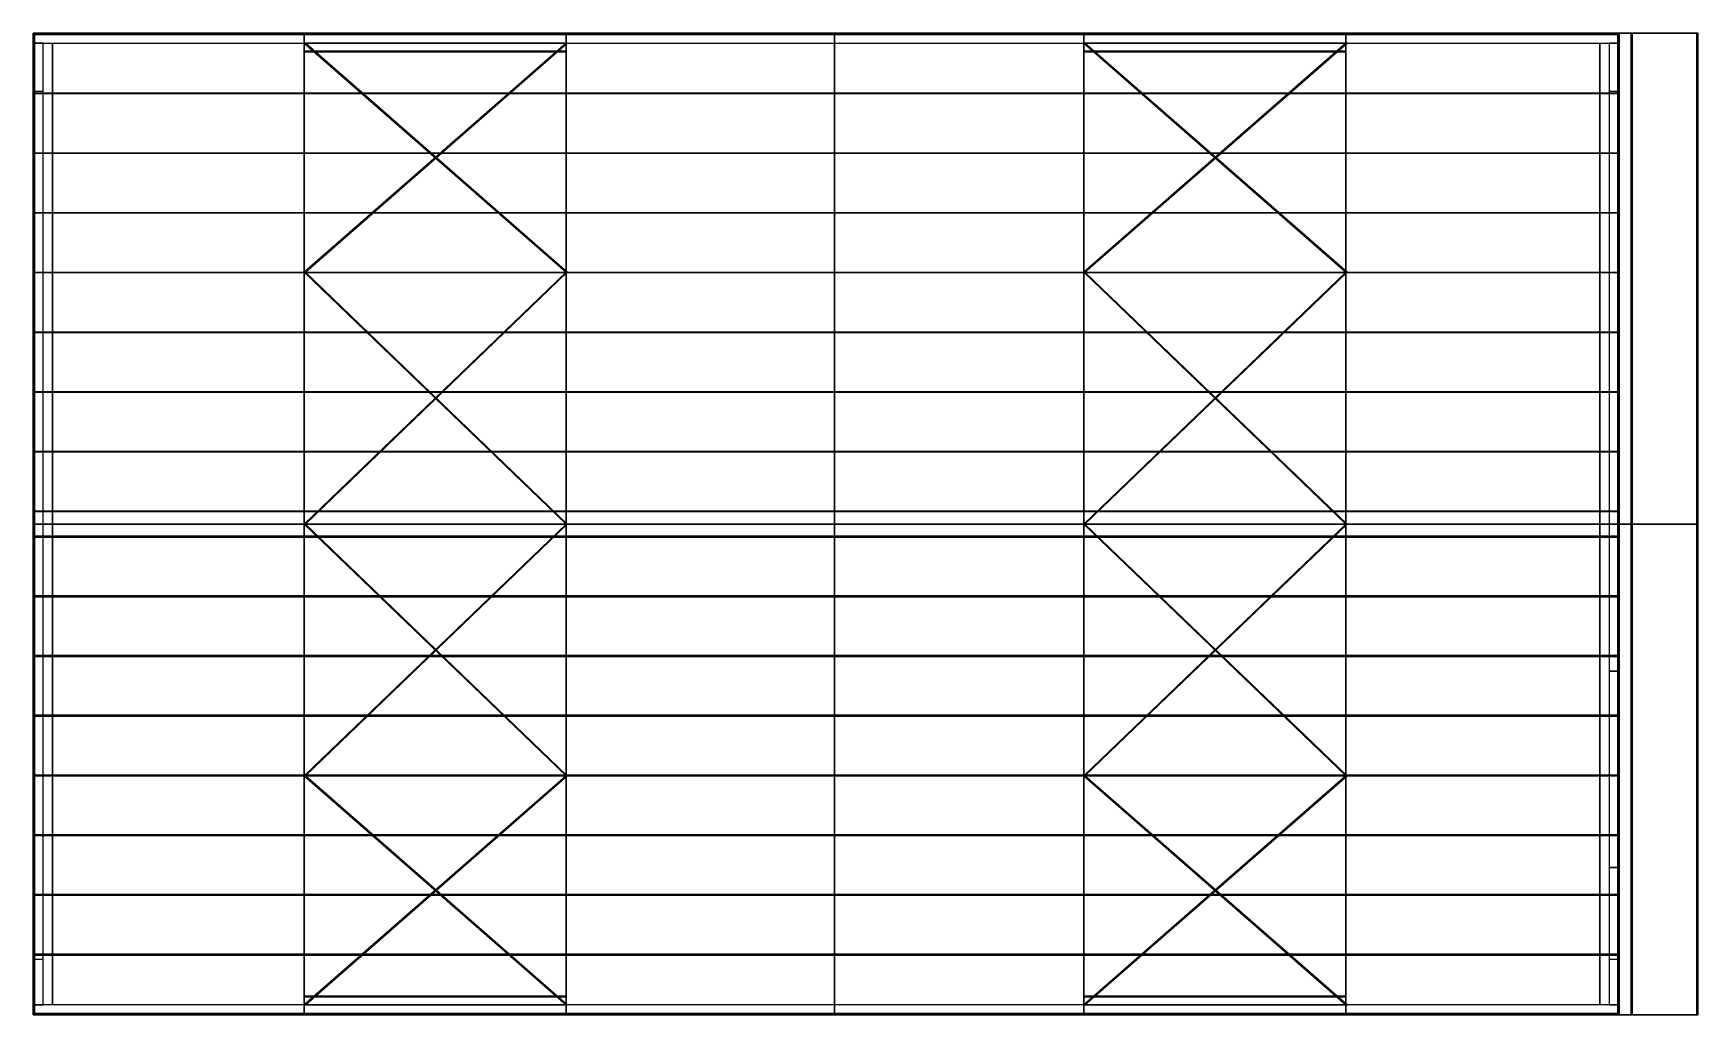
# Model space of a CAD drawing. Extents: x 0 to 38085, y 0 to 22470.
import ezdxf

# ---------------------------------------------------------------- set-up
doc = ezdxf.new("R2010")
doc.units = 0
doc.linetypes.add('CONTIN', pattern=[0])
for name, color, linetype in [('Building_Struts', 7, 'CONTIN'), ('Default', 7, 'CONTIN'), ('Floor_surface', 3, 'CONTIN'), ('Frame_lines', 7, 'CONTIN'), ('Framed_openings', 6, 'CONTIN'), ('Roof_purlins', 4, 'CONTIN'), ('Roof_surface', 1, 'CONTIN'), ('Wall_Framing', 1, 'CONTIN'), ('Wall_girts', 5, 'CONTIN'), ('Wall_surfaces', 2, 'CONTIN'), ('Wind_bracing', 8, 'CONTIN')]:
    doc.layers.add(name, color=color, linetype=linetype)

# ---------------------------------------------------------------- blocks, each defined once
blk = doc.blocks.new('BUILD1')
at = {"layer": 'Building_Struts', "color": 4}
for points, invisible_edges in [([(479.921, 875.787, 246.063), (244.095, 875.787, 246.063), (244.095, 883.661, 246.063)], 12), ([(479.921, 875.787, 246.063), (244.095, 883.661, 246.063), (479.921, 883.661, 246.063)], 5), ([(1182.48, 875.787, 246.063), (946.26, 875.787, 246.063), (946.26, 883.661, 246.063)], 12), ([(1182.48, 875.787, 246.063), (946.26, 883.661, 246.063), (1182.48, 883.661, 246.063)], 5), ([(244.094, 8.858, 246.063), (479.921, 8.858, 246.063), (479.921, 0.984, 246.063)], 12), ([(244.094, 8.858, 246.063), (479.921, 0.984, 246.063), (244.094, 0.984, 246.063)], 5), ([(946.26, 8.858, 246.063), (1182.48, 8.858, 246.063), (1182.48, 0.984, 246.063)], 12), ([(946.26, 8.858, 246.063), (1182.48, 0.984, 246.063), (946.26, 0.984, 246.063)], 5)]:
    blk.add_3dface(points, dxfattribs=dict(at, invisible_edges=invisible_edges))
at = {"layer": 'Floor_surface', "color": 2}
for points, invisible_edges in [([(0, 0), (1428.543, 0), (1428.543, 884.646)], 12), ([(0, 0), (1428.543, 884.646), (0, 884.646)], 5)]:
    blk.add_3dface(points, dxfattribs=dict(at, invisible_edges=invisible_edges))
at = {"layer": 'Frame_lines', "color": 1}
for points, invisible_edges in [([(17.323, 859.843), (17.323, 875.591), (17.323, 875.591, 157.48)], 12), ([(17.323, 859.843), (17.323, 875.591, 157.48), (17.323, 848.031, 157.48)], 7), ([(17.323, 848.031, 157.48), (17.323, 875.591, 157.48), (17.323, 875.591, 325.591)], 13), ([(17.323, 848.031, 157.48), (17.323, 875.591, 325.591), (17.323, 848.031, 312.521)], 7), ([(17.323, 848.031, 312.521), (17.323, 875.591, 325.591), (17.323, 699.305, 343.227)], 13), ([(244.094, 859.843), (244.094, 875.591), (244.094, 875.591, 157.48)], 12), ([(244.094, 859.843), (244.094, 875.591, 157.48), (244.094, 848.031, 157.48)], 7), ([(244.094, 848.031, 157.48), (244.094, 875.591, 157.48), (244.094, 875.591, 325.591)], 13), ([(244.094, 848.031, 157.48), (244.094, 875.591, 325.591), (244.094, 848.031, 304.608)], 7), ([(244.094, 848.031, 304.608), (244.094, 875.591, 325.591), (244.094, 699.305, 343.227)], 13), ([(479.921, 859.843), (479.921, 875.591), (479.921, 875.591, 157.48)], 12), ([(479.921, 859.843), (479.921, 875.591, 157.48), (479.921, 848.031, 157.48)], 7), ([(479.921, 848.031, 157.48), (479.921, 875.591, 157.48), (479.921, 875.591, 325.591)], 13), ([(479.921, 848.031, 157.48), (479.921, 875.591, 325.591), (479.921, 848.031, 304.608)], 7), ([(479.921, 848.031, 304.608), (479.921, 875.591, 325.591), (479.921, 699.305, 343.227)], 13), ([(721.85, 859.843), (721.85, 875.591), (721.85, 875.591, 157.48)], 12), ([(721.85, 859.843), (721.85, 875.591, 157.48), (721.85, 848.031, 157.48)], 7), ([(721.85, 848.031, 157.48), (721.85, 875.591, 157.48), (721.85, 875.591, 325.591)], 13), ([(721.85, 848.031, 157.48), (721.85, 875.591, 325.591), (721.85, 848.031, 304.608)], 7), ([(721.85, 848.031, 304.608), (721.85, 875.591, 325.591), (721.85, 699.305, 343.227)], 13), ([(946.26, 859.843), (946.26, 875.591), (946.26, 875.591, 157.48)], 12), ([(946.26, 859.843), (946.26, 875.591, 157.48), (946.26, 848.031, 157.48)], 7), ([(946.26, 848.031, 157.48), (946.26, 875.591, 157.48), (946.26, 875.591, 325.591)], 13), ([(946.26, 848.031, 157.48), (946.26, 875.591, 325.591), (946.26, 848.031, 304.608)], 7), ([(946.26, 848.031, 304.608), (946.26, 875.591, 325.591), (946.26, 699.305, 343.227)], 13), ([(1182.48, 859.843), (1182.48, 875.591), (1182.48, 875.591, 157.48)], 12), ([(1182.48, 859.843), (1182.48, 875.591, 157.48), (1182.48, 848.031, 157.48)], 7), ([(1182.48, 848.031, 157.48), (1182.48, 875.591, 157.48), (1182.48, 875.591, 325.591)], 13), ([(1182.48, 848.031, 157.48), (1182.48, 875.591, 325.591), (1182.48, 848.031, 304.608)], 7), ([(1182.48, 848.031, 304.608), (1182.48, 875.591, 325.591), (1182.48, 699.305, 343.227)], 13), ([(1411.22, 859.843), (1411.22, 875.591), (1411.22, 875.591, 157.48)], 12), ([(1411.22, 859.843), (1411.22, 875.591, 157.48), (1411.22, 848.031, 157.48)], 7), ([(1411.22, 848.031, 157.48), (1411.22, 875.591, 157.48), (1411.22, 875.591, 325.591)], 13), ([(1411.22, 848.031, 157.48), (1411.22, 875.591, 325.591), (1411.22, 848.031, 312.521)], 7), ([(1411.22, 848.031, 312.521), (1411.22, 875.591, 325.591), (1411.22, 699.305, 343.227)], 13), ([(17.323, 848.031, 312.521), (17.323, 699.305, 343.227), (17.323, 698.129, 331.475)], 7), ([(244.094, 848.031, 304.608), (244.094, 699.305, 343.227), (244.094, 698.325, 333.433)], 7), ([(479.921, 848.031, 304.608), (479.921, 699.305, 343.227), (479.921, 698.325, 333.433)], 7), ([(721.85, 848.031, 304.608), (721.85, 699.305, 343.227), (721.85, 698.325, 333.433)], 7), ([(946.26, 848.031, 304.608), (946.26, 699.305, 343.227), (946.26, 698.325, 333.433)], 7), ([(1182.48, 848.031, 304.608), (1182.48, 699.305, 343.227), (1182.48, 698.325, 333.433)], 7), ([(1411.22, 848.031, 312.521), (1411.22, 699.305, 343.227), (1411.22, 698.129, 331.475)], 7), ([(17.323, 698.129, 331.475), (17.323, 699.305, 343.227), (17.323, 535.125, 359.652)], 13), ([(17.323, 698.129, 331.475), (17.323, 535.125, 359.652), (17.323, 533.949, 347.9)], 7), ([(244.094, 698.325, 333.433), (244.094, 699.305, 343.227), (244.094, 442.323, 369.843)], 13), ([(244.094, 698.325, 333.433), (244.094, 442.323, 369.843), (244.094, 442.323, 352.038)], 7), ([(479.921, 698.325, 333.433), (479.921, 699.305, 343.227), (479.921, 442.323, 369.843)], 13), ([(479.921, 698.325, 333.433), (479.921, 442.323, 369.843), (479.921, 442.323, 352.038)], 7), ([(721.85, 698.325, 333.433), (721.85, 699.305, 343.227), (721.85, 442.323, 369.843)], 13), ([(721.85, 698.325, 333.433), (721.85, 442.323, 369.843), (721.85, 442.323, 352.038)], 7), ([(946.26, 698.325, 333.433), (946.26, 699.305, 343.227), (946.26, 442.323, 369.843)], 13), ([(946.26, 698.325, 333.433), (946.26, 442.323, 369.843), (946.26, 442.323, 352.038)], 7), ([(1182.48, 698.325, 333.433), (1182.48, 699.305, 343.227), (1182.48, 442.323, 369.843)], 13), ([(1182.48, 698.325, 333.433), (1182.48, 442.323, 369.843), (1182.48, 442.323, 352.038)], 7), ([(1411.22, 698.129, 331.475), (1411.22, 699.305, 343.227), (1411.22, 535.125, 359.652)], 13), ([(1411.22, 698.129, 331.475), (1411.22, 535.125, 359.652), (1411.22, 533.949, 347.9)], 7), ([(17.323, 533.949, 347.9), (17.323, 535.125, 359.652), (17.323, 442.323, 369.843)], 13), ([(17.323, 533.949, 347.9), (17.323, 442.323, 369.843), (17.323, 442.323, 348.081)], 7), ([(1411.22, 533.949, 347.9), (1411.22, 535.125, 359.652), (1411.22, 442.323, 369.843)], 13), ([(1411.22, 533.949, 347.9), (1411.22, 442.323, 369.843), (1411.22, 442.323, 348.081)], 7), ([(17.323, 442.323, 348.081), (17.323, 442.323, 369.843), (17.323, 340.469, 359.653)], 13), ([(17.323, 442.323, 348.081), (17.323, 340.469, 359.653), (17.323, 341.645, 347.9)], 7), ([(244.094, 442.323, 352.038), (244.094, 442.323, 369.843), (244.094, 174.212, 343.02)], 13), ([(244.094, 442.323, 352.038), (244.094, 174.212, 343.02), (244.094, 175.192, 333.226)], 7), ([(479.921, 442.323, 352.038), (479.921, 442.323, 369.843), (479.921, 174.212, 343.02)], 13), ([(479.921, 442.323, 352.038), (479.921, 174.212, 343.02), (479.921, 175.192, 333.226)], 7), ([(721.85, 442.323, 352.038), (721.85, 442.323, 369.843), (721.85, 174.212, 343.02)], 13), ([(721.85, 442.323, 352.038), (721.85, 174.212, 343.02), (721.85, 175.192, 333.226)], 7), ([(946.26, 442.323, 352.038), (946.26, 442.323, 369.843), (946.26, 174.212, 343.02)], 13), ([(946.26, 442.323, 352.038), (946.26, 174.212, 343.02), (946.26, 175.192, 333.226)], 7), ([(1182.48, 442.323, 352.038), (1182.48, 442.323, 369.843), (1182.48, 174.212, 343.02)], 13), ([(1182.48, 442.323, 352.038), (1182.48, 174.212, 343.02), (1182.48, 175.192, 333.226)], 7), ([(1411.22, 442.323, 348.081), (1411.22, 442.323, 369.843), (1411.22, 340.469, 359.653)], 13), ([(1411.22, 442.323, 348.081), (1411.22, 340.469, 359.653), (1411.22, 341.645, 347.9)], 7), ([(17.323, 341.645, 347.9), (17.323, 340.469, 359.653), (17.323, 176.289, 343.227)], 13), ([(17.323, 341.645, 347.9), (17.323, 176.289, 343.227), (17.323, 177.464, 331.475)], 7), ([(1411.22, 341.645, 347.9), (1411.22, 340.469, 359.653), (1411.22, 176.289, 343.227)], 13), ([(1411.22, 341.645, 347.9), (1411.22, 176.289, 343.227), (1411.22, 177.464, 331.475)], 7), ([(17.323, 177.464, 331.475), (17.323, 176.289, 343.227), (17.323, 9.055, 325.591)], 13), ([(17.323, 177.464, 331.475), (17.323, 9.055, 325.591), (17.323, 36.614, 312.521)], 7), ([(244.094, 175.192, 333.226), (244.094, 174.212, 343.02), (244.094, 9.055, 325.591)], 13), ([(244.094, 175.192, 333.226), (244.094, 9.055, 325.591), (244.094, 36.614, 304.608)], 7), ([(479.921, 175.192, 333.226), (479.921, 174.212, 343.02), (479.921, 9.055, 325.591)], 13), ([(479.921, 175.192, 333.226), (479.921, 9.055, 325.591), (479.921, 36.614, 304.608)], 7), ([(721.85, 175.192, 333.226), (721.85, 174.212, 343.02), (721.85, 9.055, 325.591)], 13), ([(721.85, 175.192, 333.226), (721.85, 9.055, 325.591), (721.85, 36.614, 304.608)], 7), ([(946.26, 175.192, 333.226), (946.26, 174.212, 343.02), (946.26, 9.055, 325.591)], 13), ([(946.26, 175.192, 333.226), (946.26, 9.055, 325.591), (946.26, 36.614, 304.608)], 7), ([(1182.48, 175.192, 333.226), (1182.48, 174.212, 343.02), (1182.48, 9.055, 325.591)], 13), ([(1182.48, 175.192, 333.226), (1182.48, 9.055, 325.591), (1182.48, 36.614, 304.608)], 7), ([(1411.22, 177.464, 331.475), (1411.22, 176.289, 343.227), (1411.22, 9.055, 325.591)], 13), ([(1411.22, 177.464, 331.475), (1411.22, 9.055, 325.591), (1411.22, 36.614, 312.521)], 7), ([(17.323, 36.614, 312.521), (17.323, 9.055, 325.591), (17.323, 9.055, 161.417)], 13), ([(17.323, 36.614, 312.521), (17.323, 9.055, 161.417), (17.323, 36.614, 161.417)], 7), ([(17.323, 36.614, 161.417), (17.323, 9.055, 161.417), (17.323, 9.055)], 13), ([(17.323, 36.614, 161.417), (17.323, 9.055), (17.323, 24.803)], 5), ([(244.094, 36.614, 304.608), (244.094, 9.055, 325.591), (244.094, 9.055, 161.417)], 13), ([(244.094, 36.614, 304.608), (244.094, 9.055, 161.417), (244.094, 36.614, 161.417)], 7), ([(244.094, 36.614, 161.417), (244.094, 9.055, 161.417), (244.094, 9.055)], 13), ([(244.094, 36.614, 161.417), (244.094, 9.055), (244.094, 24.803)], 5), ([(479.921, 36.614, 304.608), (479.921, 9.055, 325.591), (479.921, 9.055, 161.417)], 13), ([(479.921, 36.614, 304.608), (479.921, 9.055, 161.417), (479.921, 36.614, 161.417)], 7), ([(479.921, 36.614, 161.417), (479.921, 9.055, 161.417), (479.921, 9.055)], 13), ([(479.921, 36.614, 161.417), (479.921, 9.055), (479.921, 24.803)], 5), ([(721.85, 36.614, 304.608), (721.85, 9.055, 325.591), (721.85, 9.055, 161.417)], 13), ([(721.85, 36.614, 304.608), (721.85, 9.055, 161.417), (721.85, 36.614, 161.417)], 7), ([(721.85, 36.614, 161.417), (721.85, 9.055, 161.417), (721.85, 9.055)], 13), ([(721.85, 36.614, 161.417), (721.85, 9.055), (721.85, 24.803)], 5), ([(946.26, 36.614, 304.608), (946.26, 9.055, 325.591), (946.26, 9.055, 161.417)], 13), ([(946.26, 36.614, 304.608), (946.26, 9.055, 161.417), (946.26, 36.614, 161.417)], 7), ([(946.26, 36.614, 161.417), (946.26, 9.055, 161.417), (946.26, 9.055)], 13), ([(946.26, 36.614, 161.417), (946.26, 9.055), (946.26, 24.803)], 5), ([(1182.48, 36.614, 304.608), (1182.48, 9.055, 325.591), (1182.48, 9.055, 161.417)], 13), ([(1182.48, 36.614, 304.608), (1182.48, 9.055, 161.417), (1182.48, 36.614, 161.417)], 7), ([(1182.48, 36.614, 161.417), (1182.48, 9.055, 161.417), (1182.48, 9.055)], 13), ([(1182.48, 36.614, 161.417), (1182.48, 9.055), (1182.48, 24.803)], 5), ([(1411.22, 36.614, 312.521), (1411.22, 9.055, 325.591), (1411.22, 9.055, 161.417)], 13), ([(1411.22, 36.614, 312.521), (1411.22, 9.055, 161.417), (1411.22, 36.614, 161.417)], 7), ([(1411.22, 36.614, 161.417), (1411.22, 9.055, 161.417), (1411.22, 9.055)], 13), ([(1411.22, 36.614, 161.417), (1411.22, 9.055), (1411.22, 24.803)], 5)]:
    blk.add_3dface(points, dxfattribs=dict(at, invisible_edges=invisible_edges))
at = {"layer": 'Framed_openings', "color": 1}
for points, invisible_edges in [([(1419.685, 132.598, 177.165), (1427.559, 132.598, 177.165), (1427.559, 309.764, 177.165)], 12), ([(1419.685, 132.598, 177.165), (1427.559, 309.764, 177.165), (1419.685, 309.764, 177.165)], 5), ([(1419.685, 309.764), (1427.559, 309.764), (1427.559, 309.764, 180.315)], 12), ([(1419.685, 309.764), (1427.559, 309.764, 180.315), (1419.685, 309.764, 180.315)], 5), ([(1419.685, 132.598), (1427.559, 132.598), (1427.559, 132.598, 180.315)], 12), ([(1419.685, 132.598), (1427.559, 132.598, 180.315), (1419.685, 132.598, 180.315)], 5)]:
    blk.add_3dface(points, dxfattribs=dict(at, invisible_edges=invisible_edges))
at = {"layer": 'Roof_purlins', "color": 4}
for points, invisible_edges in [([(0.984, 883.661, 325.689), (0.984, 883.661, 331.594), (244.094, 883.661, 331.594)], 12), ([(0.984, 883.661, 325.689), (244.094, 883.661, 331.594), (244.094, 883.661, 325.689)], 5), ([(244.094, 883.661, 325.689), (244.094, 883.661, 331.594), (479.921, 883.661, 331.594)], 12), ([(244.094, 883.661, 325.689), (479.921, 883.661, 331.594), (479.921, 883.661, 325.689)], 5), ([(479.921, 883.661, 325.689), (479.921, 883.661, 331.594), (721.85, 883.661, 331.594)], 12), ([(479.921, 883.661, 325.689), (721.85, 883.661, 331.594), (721.85, 883.661, 325.689)], 5), ([(721.85, 883.661, 325.689), (721.85, 883.661, 331.594), (946.26, 883.661, 331.594)], 12), ([(721.85, 883.661, 325.689), (946.26, 883.661, 331.594), (946.26, 883.661, 325.689)], 5), ([(946.26, 883.661, 325.689), (946.26, 883.661, 331.594), (1182.48, 883.661, 331.594)], 12), ([(946.26, 883.661, 325.689), (1182.48, 883.661, 331.594), (1182.48, 883.661, 325.689)], 5), ([(1182.48, 883.661, 325.689), (1182.48, 883.661, 331.594), (1427.559, 883.661, 331.594)], 12), ([(1182.48, 883.661, 325.689), (1427.559, 883.661, 331.594), (1427.559, 883.661, 325.689)], 5), ([(1440.296, 442.323, 222.234), (1439.512, 442.323, 214.399), (1439.512, 884.646, 214.399)], 12), ([(1440.296, 442.323, 222.234), (1439.512, 884.646, 214.399), (1440.296, 884.646, 222.234)], 5), ([(1499.409, 442.323, 216.323), (1498.626, 442.323, 208.488), (1498.626, 884.646, 208.488)], 12), ([(1499.409, 442.323, 216.323), (1498.626, 884.646, 208.488), (1499.409, 884.646, 216.323)], 5), ([(0.984, 830.04, 329.046), (0.984, 830.824, 336.881), (244.094, 830.824, 336.881)], 12), ([(0.984, 830.04, 329.046), (244.094, 830.824, 336.881), (244.094, 830.04, 329.046)], 5), ([(244.094, 830.04, 329.046), (244.094, 830.824, 336.881), (479.921, 830.824, 336.881)], 12), ([(244.094, 830.04, 329.046), (479.921, 830.824, 336.881), (479.921, 830.04, 329.046)], 5), ([(479.921, 830.04, 329.046), (479.921, 830.824, 336.881), (721.85, 830.824, 336.881)], 12), ([(479.921, 830.04, 329.046), (721.85, 830.824, 336.881), (721.85, 830.04, 329.046)], 5), ([(721.85, 830.04, 329.046), (721.85, 830.824, 336.881), (946.26, 830.824, 336.881)], 12), ([(721.85, 830.04, 329.046), (946.26, 830.824, 336.881), (946.26, 830.04, 329.046)], 5), ([(946.26, 830.04, 329.046), (946.26, 830.824, 336.881), (1182.48, 830.824, 336.881)], 12), ([(946.26, 830.04, 329.046), (1182.48, 830.824, 336.881), (1182.48, 830.04, 329.046)], 5), ([(1182.48, 830.04, 329.046), (1182.48, 830.824, 336.881), (1427.559, 830.824, 336.881)], 12), ([(1182.48, 830.04, 329.046), (1427.559, 830.824, 336.881), (1427.559, 830.04, 329.046)], 5), ([(0.984, 776.218, 334.43), (0.984, 777.002, 342.265), (244.094, 777.002, 342.265)], 12), ([(0.984, 776.218, 334.43), (244.094, 777.002, 342.265), (244.094, 776.218, 334.43)], 5), ([(244.094, 776.218, 334.43), (244.094, 777.002, 342.265), (479.921, 777.002, 342.265)], 12), ([(244.094, 776.218, 334.43), (479.921, 777.002, 342.265), (479.921, 776.218, 334.43)], 5), ([(479.921, 776.218, 334.43), (479.921, 777.002, 342.265), (721.85, 777.002, 342.265)], 12), ([(479.921, 776.218, 334.43), (721.85, 777.002, 342.265), (721.85, 776.218, 334.43)], 5), ([(721.85, 776.218, 334.43), (721.85, 777.002, 342.265), (946.26, 777.002, 342.265)], 12), ([(721.85, 776.218, 334.43), (946.26, 777.002, 342.265), (946.26, 776.218, 334.43)], 5), ([(946.26, 776.218, 334.43), (946.26, 777.002, 342.265), (1182.48, 777.002, 342.265)], 12), ([(946.26, 776.218, 334.43), (1182.48, 777.002, 342.265), (1182.48, 776.218, 334.43)], 5), ([(1182.48, 776.218, 334.43), (1182.48, 777.002, 342.265), (1427.559, 777.002, 342.265)], 12), ([(1182.48, 776.218, 334.43), (1427.559, 777.002, 342.265), (1427.559, 776.218, 334.43)], 5), ([(0.984, 722.4, 339.815), (0.984, 723.184, 347.649), (244.094, 723.184, 347.649)], 12), ([(0.984, 722.4, 339.815), (244.094, 723.184, 347.649), (244.094, 722.4, 339.815)], 5), ([(244.094, 722.4, 339.815), (244.094, 723.184, 347.649), (479.921, 723.184, 347.649)], 12), ([(244.094, 722.4, 339.815), (479.921, 723.184, 347.649), (479.921, 722.4, 339.815)], 5), ([(479.921, 722.4, 339.815), (479.921, 723.184, 347.649), (721.85, 723.184, 347.649)], 12), ([(479.921, 722.4, 339.815), (721.85, 723.184, 347.649), (721.85, 722.4, 339.815)], 5), ([(721.85, 722.4, 339.815), (721.85, 723.184, 347.649), (946.26, 723.184, 347.649)], 12), ([(721.85, 722.4, 339.815), (946.26, 723.184, 347.649), (946.26, 722.4, 339.815)], 5), ([(946.26, 722.4, 339.815), (946.26, 723.184, 347.649), (1182.48, 723.184, 347.649)], 12), ([(946.26, 722.4, 339.815), (1182.48, 723.184, 347.649), (1182.48, 722.4, 339.815)], 5), ([(1182.48, 722.4, 339.815), (1182.48, 723.184, 347.649), (1427.559, 723.184, 347.649)], 12), ([(1182.48, 722.4, 339.815), (1427.559, 723.184, 347.649), (1427.559, 722.4, 339.815)], 5), ([(0.984, 668.578, 345.199), (0.984, 669.362, 353.034), (244.094, 669.362, 353.034)], 12), ([(0.984, 668.578, 345.199), (244.094, 669.362, 353.034), (244.094, 668.578, 345.199)], 5), ([(244.094, 668.578, 345.199), (244.094, 669.362, 353.034), (479.921, 669.362, 353.034)], 12), ([(244.094, 668.578, 345.199), (479.921, 669.362, 353.034), (479.921, 668.578, 345.199)], 5), ([(479.921, 668.578, 345.199), (479.921, 669.362, 353.034), (721.85, 669.362, 353.034)], 12), ([(479.921, 668.578, 345.199), (721.85, 669.362, 353.034), (721.85, 668.578, 345.199)], 5), ([(721.85, 668.578, 345.199), (721.85, 669.362, 353.034), (946.26, 669.362, 353.034)], 12), ([(721.85, 668.578, 345.199), (946.26, 669.362, 353.034), (946.26, 668.578, 345.199)], 5), ([(946.26, 668.578, 345.199), (946.26, 669.362, 353.034), (1182.48, 669.362, 353.034)], 12), ([(946.26, 668.578, 345.199), (1182.48, 669.362, 353.034), (1182.48, 668.578, 345.199)], 5), ([(1182.48, 668.578, 345.199), (1182.48, 669.362, 353.034), (1427.559, 669.362, 353.034)], 12), ([(1182.48, 668.578, 345.199), (1427.559, 669.362, 353.034), (1427.559, 668.578, 345.199)], 5), ([(0.984, 614.756, 350.584), (0.984, 615.54, 358.419), (244.094, 615.54, 358.419)], 12), ([(0.984, 614.756, 350.584), (244.094, 615.54, 358.419), (244.094, 614.756, 350.584)], 5), ([(244.094, 614.756, 350.584), (244.094, 615.54, 358.419), (479.921, 615.54, 358.419)], 12), ([(244.094, 614.756, 350.584), (479.921, 615.54, 358.419), (479.921, 614.756, 350.584)], 5), ([(479.921, 614.756, 350.584), (479.921, 615.54, 358.419), (721.85, 615.54, 358.419)], 12), ([(479.921, 614.756, 350.584), (721.85, 615.54, 358.419), (721.85, 614.756, 350.584)], 5), ([(721.85, 614.756, 350.584), (721.85, 615.54, 358.419), (946.26, 615.54, 358.419)], 12), ([(721.85, 614.756, 350.584), (946.26, 615.54, 358.419), (946.26, 614.756, 350.584)], 5), ([(946.26, 614.756, 350.584), (946.26, 615.54, 358.419), (1182.48, 615.54, 358.419)], 12), ([(946.26, 614.756, 350.584), (1182.48, 615.54, 358.419), (1182.48, 614.756, 350.584)], 5), ([(1182.48, 614.756, 350.584), (1182.48, 615.54, 358.419), (1427.559, 615.54, 358.419)], 12), ([(1182.48, 614.756, 350.584), (1427.559, 615.54, 358.419), (1427.559, 614.756, 350.584)], 5), ([(0.984, 560.935, 355.968), (0.984, 561.718, 363.803), (244.094, 561.718, 363.803)], 12), ([(0.984, 560.935, 355.968), (244.094, 561.718, 363.803), (244.094, 560.935, 355.968)], 5), ([(244.094, 560.935, 355.968), (244.094, 561.718, 363.803), (479.921, 561.718, 363.803)], 12), ([(244.094, 560.935, 355.968), (479.921, 561.718, 363.803), (479.921, 560.935, 355.968)], 5), ([(479.921, 560.935, 355.968), (479.921, 561.718, 363.803), (721.85, 561.718, 363.803)], 12), ([(479.921, 560.935, 355.968), (721.85, 561.718, 363.803), (721.85, 560.935, 355.968)], 5), ([(721.85, 560.935, 355.968), (721.85, 561.718, 363.803), (946.26, 561.718, 363.803)], 12), ([(721.85, 560.935, 355.968), (946.26, 561.718, 363.803), (946.26, 560.935, 355.968)], 5), ([(946.26, 560.935, 355.968), (946.26, 561.718, 363.803), (1182.48, 561.718, 363.803)], 12), ([(946.26, 560.935, 355.968), (1182.48, 561.718, 363.803), (1182.48, 560.935, 355.968)], 5), ([(1182.48, 560.935, 355.968), (1182.48, 561.718, 363.803), (1427.559, 561.718, 363.803)], 12), ([(1182.48, 560.935, 355.968), (1427.559, 561.718, 363.803), (1427.559, 560.935, 355.968)], 5), ([(0.984, 507.113, 361.353), (0.984, 507.896, 369.188), (244.094, 507.896, 369.188)], 12), ([(0.984, 507.113, 361.353), (244.094, 507.896, 369.188), (244.094, 507.113, 361.353)], 5), ([(244.094, 507.113, 361.353), (244.094, 507.896, 369.188), (479.921, 507.896, 369.188)], 12), ([(244.094, 507.113, 361.353), (479.921, 507.896, 369.188), (479.921, 507.113, 361.353)], 5), ([(479.921, 507.113, 361.353), (479.921, 507.896, 369.188), (721.85, 507.896, 369.188)], 12), ([(479.921, 507.113, 361.353), (721.85, 507.896, 369.188), (721.85, 507.113, 361.353)], 5), ([(721.85, 507.113, 361.353), (721.85, 507.896, 369.188), (946.26, 507.896, 369.188)], 12), ([(721.85, 507.113, 361.353), (946.26, 507.896, 369.188), (946.26, 507.113, 361.353)], 5), ([(946.26, 507.113, 361.353), (946.26, 507.896, 369.188), (1182.48, 507.896, 369.188)], 12), ([(946.26, 507.113, 361.353), (1182.48, 507.896, 369.188), (1182.48, 507.113, 361.353)], 5), ([(1182.48, 507.113, 361.353), (1182.48, 507.896, 369.188), (1427.559, 507.896, 369.188)], 12), ([(1182.48, 507.113, 361.353), (1427.559, 507.896, 369.188), (1427.559, 507.113, 361.353)], 5), ([(0.984, 453.295, 366.737), (0.984, 454.079, 374.572), (244.094, 454.079, 374.572)], 12), ([(0.984, 453.295, 366.737), (244.094, 454.079, 374.572), (244.094, 453.295, 366.737)], 5), ([(244.094, 453.295, 366.737), (244.094, 454.079, 374.572), (479.921, 454.079, 374.572)], 12), ([(244.094, 453.295, 366.737), (479.921, 454.079, 374.572), (479.921, 453.295, 366.737)], 5), ([(479.921, 453.295, 366.737), (479.921, 454.079, 374.572), (721.85, 454.079, 374.572)], 12), ([(479.921, 453.295, 366.737), (721.85, 454.079, 374.572), (721.85, 453.295, 366.737)], 5), ([(721.85, 453.295, 366.737), (721.85, 454.079, 374.572), (946.26, 454.079, 374.572)], 12), ([(721.85, 453.295, 366.737), (946.26, 454.079, 374.572), (946.26, 453.295, 366.737)], 5), ([(946.26, 453.295, 366.737), (946.26, 454.079, 374.572), (1182.48, 454.079, 374.572)], 12), ([(946.26, 453.295, 366.737), (1182.48, 454.079, 374.572), (1182.48, 453.295, 366.737)], 5), ([(1182.48, 453.295, 366.737), (1182.48, 454.079, 374.572), (1427.559, 454.079, 374.572)], 12), ([(1182.48, 453.295, 366.737), (1427.559, 454.079, 374.572), (1427.559, 453.295, 366.737)], 5), ([(1440.296, 0, 222.234), (1439.512, 0, 214.399), (1439.512, 442.323, 214.399)], 12), ([(1440.296, 0, 222.234), (1439.512, 442.323, 214.399), (1440.296, 442.323, 222.234)], 5), ([(1499.409, 0, 216.323), (1498.626, 0, 208.488), (1498.626, 442.323, 208.488)], 12), ([(1499.409, 0, 216.323), (1498.626, 442.323, 208.488), (1499.409, 442.323, 216.323)], 5), ([(0.984, 431.354, 366.737), (0.984, 430.57, 374.572), (244.094, 430.57, 374.572)], 12), ([(0.984, 431.354, 366.737), (244.094, 430.57, 374.572), (244.094, 431.354, 366.737)], 5), ([(244.094, 431.354, 366.737), (244.094, 430.57, 374.572), (479.921, 430.57, 374.572)], 12), ([(244.094, 431.354, 366.737), (479.921, 430.57, 374.572), (479.921, 431.354, 366.737)], 5), ([(479.921, 431.354, 366.737), (479.921, 430.57, 374.572), (721.85, 430.57, 374.572)], 12), ([(479.921, 431.354, 366.737), (721.85, 430.57, 374.572), (721.85, 431.354, 366.737)], 5), ([(721.85, 431.354, 366.737), (721.85, 430.57, 374.572), (946.26, 430.57, 374.572)], 12), ([(721.85, 431.354, 366.737), (946.26, 430.57, 374.572), (946.26, 431.354, 366.737)], 5), ([(946.26, 431.354, 366.737), (946.26, 430.57, 374.572), (1182.48, 430.57, 374.572)], 12), ([(946.26, 431.354, 366.737), (1182.48, 430.57, 374.572), (1182.48, 431.354, 366.737)], 5), ([(1182.48, 431.354, 366.737), (1182.48, 430.57, 374.572), (1427.559, 430.57, 374.572)], 12), ([(1182.48, 431.354, 366.737), (1427.559, 430.57, 374.572), (1427.559, 431.354, 366.737)], 5), ([(0.984, 377.532, 361.353), (0.984, 376.749, 369.188), (244.094, 376.749, 369.188)], 12), ([(0.984, 377.532, 361.353), (244.094, 376.749, 369.188), (244.094, 377.532, 361.353)], 5), ([(244.094, 377.532, 361.353), (244.094, 376.749, 369.188), (479.921, 376.749, 369.188)], 12), ([(244.094, 377.532, 361.353), (479.921, 376.749, 369.188), (479.921, 377.532, 361.353)], 5), ([(479.921, 377.532, 361.353), (479.921, 376.749, 369.188), (721.85, 376.749, 369.188)], 12), ([(479.921, 377.532, 361.353), (721.85, 376.749, 369.188), (721.85, 377.532, 361.353)], 5), ([(721.85, 377.532, 361.353), (721.85, 376.749, 369.188), (946.26, 376.749, 369.188)], 12), ([(721.85, 377.532, 361.353), (946.26, 376.749, 369.188), (946.26, 377.532, 361.353)], 5), ([(946.26, 377.532, 361.353), (946.26, 376.749, 369.188), (1182.48, 376.749, 369.188)], 12), ([(946.26, 377.532, 361.353), (1182.48, 376.749, 369.188), (1182.48, 377.532, 361.353)], 5), ([(1182.48, 377.532, 361.353), (1182.48, 376.749, 369.188), (1427.559, 376.749, 369.188)], 12), ([(1182.48, 377.532, 361.353), (1427.559, 376.749, 369.188), (1427.559, 377.532, 361.353)], 5), ([(0.984, 323.711, 355.968), (0.984, 322.927, 363.803), (244.094, 322.927, 363.803)], 12), ([(0.984, 323.711, 355.968), (244.094, 322.927, 363.803), (244.094, 323.711, 355.968)], 5), ([(244.094, 323.711, 355.968), (244.094, 322.927, 363.803), (479.921, 322.927, 363.803)], 12), ([(244.094, 323.711, 355.968), (479.921, 322.927, 363.803), (479.921, 323.711, 355.968)], 5), ([(479.921, 323.711, 355.968), (479.921, 322.927, 363.803), (721.85, 322.927, 363.803)], 12), ([(479.921, 323.711, 355.968), (721.85, 322.927, 363.803), (721.85, 323.711, 355.968)], 5), ([(721.85, 323.711, 355.968), (721.85, 322.927, 363.803), (946.26, 322.927, 363.803)], 12), ([(721.85, 323.711, 355.968), (946.26, 322.927, 363.803), (946.26, 323.711, 355.968)], 5), ([(946.26, 323.711, 355.968), (946.26, 322.927, 363.803), (1182.48, 322.927, 363.803)], 12), ([(946.26, 323.711, 355.968), (1182.48, 322.927, 363.803), (1182.48, 323.711, 355.968)], 5), ([(1182.48, 323.711, 355.968), (1182.48, 322.927, 363.803), (1427.559, 322.927, 363.803)], 12), ([(1182.48, 323.711, 355.968), (1427.559, 322.927, 363.803), (1427.559, 323.711, 355.968)], 5), ([(0.984, 269.893, 350.584), (0.984, 269.109, 358.419), (244.094, 269.109, 358.419)], 12), ([(0.984, 269.893, 350.584), (244.094, 269.109, 358.419), (244.094, 269.893, 350.584)], 5), ([(244.094, 269.893, 350.584), (244.094, 269.109, 358.419), (479.921, 269.109, 358.419)], 12), ([(244.094, 269.893, 350.584), (479.921, 269.109, 358.419), (479.921, 269.893, 350.584)], 5), ([(479.921, 269.893, 350.584), (479.921, 269.109, 358.419), (721.85, 269.109, 358.419)], 12), ([(479.921, 269.893, 350.584), (721.85, 269.109, 358.419), (721.85, 269.893, 350.584)], 5), ([(721.85, 269.893, 350.584), (721.85, 269.109, 358.419), (946.26, 269.109, 358.419)], 12), ([(721.85, 269.893, 350.584), (946.26, 269.109, 358.419), (946.26, 269.893, 350.584)], 5), ([(946.26, 269.893, 350.584), (946.26, 269.109, 358.419), (1182.48, 269.109, 358.419)], 12), ([(946.26, 269.893, 350.584), (1182.48, 269.109, 358.419), (1182.48, 269.893, 350.584)], 5), ([(1182.48, 269.893, 350.584), (1182.48, 269.109, 358.419), (1427.559, 269.109, 358.419)], 12), ([(1182.48, 269.893, 350.584), (1427.559, 269.109, 358.419), (1427.559, 269.893, 350.584)], 5), ([(0.984, 216.071, 345.199), (0.984, 215.287, 353.034), (244.094, 215.287, 353.034)], 12), ([(0.984, 216.071, 345.199), (244.094, 215.287, 353.034), (244.094, 216.071, 345.199)], 5), ([(244.094, 216.071, 345.199), (244.094, 215.287, 353.034), (479.921, 215.287, 353.034)], 12), ([(244.094, 216.071, 345.199), (479.921, 215.287, 353.034), (479.921, 216.071, 345.199)], 5), ([(479.921, 216.071, 345.199), (479.921, 215.287, 353.034), (721.85, 215.287, 353.034)], 12), ([(479.921, 216.071, 345.199), (721.85, 215.287, 353.034), (721.85, 216.071, 345.199)], 5), ([(721.85, 216.071, 345.199), (721.85, 215.287, 353.034), (946.26, 215.287, 353.034)], 12), ([(721.85, 216.071, 345.199), (946.26, 215.287, 353.034), (946.26, 216.071, 345.199)], 5), ([(946.26, 216.071, 345.199), (946.26, 215.287, 353.034), (1182.48, 215.287, 353.034)], 12), ([(946.26, 216.071, 345.199), (1182.48, 215.287, 353.034), (1182.48, 216.071, 345.199)], 5), ([(1182.48, 216.071, 345.199), (1182.48, 215.287, 353.034), (1427.559, 215.287, 353.034)], 12), ([(1182.48, 216.071, 345.199), (1427.559, 215.287, 353.034), (1427.559, 216.071, 345.199)], 5), ([(0.984, 162.249, 339.815), (0.984, 161.465, 347.65), (244.094, 161.465, 347.65)], 12), ([(0.984, 162.249, 339.815), (244.094, 161.465, 347.65), (244.094, 162.249, 339.815)], 5), ([(244.094, 162.249, 339.815), (244.094, 161.465, 347.65), (479.921, 161.465, 347.65)], 12), ([(244.094, 162.249, 339.815), (479.921, 161.465, 347.65), (479.921, 162.249, 339.815)], 5), ([(479.921, 162.249, 339.815), (479.921, 161.465, 347.65), (721.85, 161.465, 347.65)], 12), ([(479.921, 162.249, 339.815), (721.85, 161.465, 347.65), (721.85, 162.249, 339.815)], 5), ([(721.85, 162.249, 339.815), (721.85, 161.465, 347.65), (946.26, 161.465, 347.65)], 12), ([(721.85, 162.249, 339.815), (946.26, 161.465, 347.65), (946.26, 162.249, 339.815)], 5), ([(946.26, 162.249, 339.815), (946.26, 161.465, 347.65), (1182.48, 161.465, 347.65)], 12), ([(946.26, 162.249, 339.815), (1182.48, 161.465, 347.65), (1182.48, 162.249, 339.815)], 5), ([(1182.48, 162.249, 339.815), (1182.48, 161.465, 347.65), (1427.559, 161.465, 347.65)], 12), ([(1182.48, 162.249, 339.815), (1427.559, 161.465, 347.65), (1427.559, 162.249, 339.815)], 5), ([(0.984, 108.427, 334.43), (0.984, 107.643, 342.265), (244.094, 107.643, 342.265)], 12), ([(0.984, 108.427, 334.43), (244.094, 107.643, 342.265), (244.094, 108.427, 334.43)], 5), ([(244.094, 108.427, 334.43), (244.094, 107.643, 342.265), (479.921, 107.643, 342.265)], 12), ([(244.094, 108.427, 334.43), (479.921, 107.643, 342.265), (479.921, 108.427, 334.43)], 5), ([(479.921, 108.427, 334.43), (479.921, 107.643, 342.265), (721.85, 107.643, 342.265)], 12), ([(479.921, 108.427, 334.43), (721.85, 107.643, 342.265), (721.85, 108.427, 334.43)], 5), ([(721.85, 108.427, 334.43), (721.85, 107.643, 342.265), (946.26, 107.643, 342.265)], 12), ([(721.85, 108.427, 334.43), (946.26, 107.643, 342.265), (946.26, 108.427, 334.43)], 5), ([(946.26, 108.427, 334.43), (946.26, 107.643, 342.265), (1182.48, 107.643, 342.265)], 12), ([(946.26, 108.427, 334.43), (1182.48, 107.643, 342.265), (1182.48, 108.427, 334.43)], 5), ([(1182.48, 108.427, 334.43), (1182.48, 107.643, 342.265), (1427.559, 107.643, 342.265)], 12), ([(1182.48, 108.427, 334.43), (1427.559, 107.643, 342.265), (1427.559, 108.427, 334.43)], 5), ([(0.984, 54.605, 329.046), (0.984, 53.821, 336.881), (244.094, 53.821, 336.881)], 12), ([(0.984, 54.605, 329.046), (244.094, 53.821, 336.881), (244.094, 54.605, 329.046)], 5), ([(244.094, 54.605, 329.046), (244.094, 53.821, 336.881), (479.921, 53.821, 336.881)], 12), ([(244.094, 54.605, 329.046), (479.921, 53.821, 336.881), (479.921, 54.605, 329.046)], 5), ([(479.921, 54.605, 329.046), (479.921, 53.821, 336.881), (721.85, 53.821, 336.881)], 12), ([(479.921, 54.605, 329.046), (721.85, 53.821, 336.881), (721.85, 54.605, 329.046)], 5), ([(721.85, 54.605, 329.046), (721.85, 53.821, 336.881), (946.26, 53.821, 336.881)], 12), ([(721.85, 54.605, 329.046), (946.26, 53.821, 336.881), (946.26, 54.605, 329.046)], 5), ([(946.26, 54.605, 329.046), (946.26, 53.821, 336.881), (1182.48, 53.821, 336.881)], 12), ([(946.26, 54.605, 329.046), (1182.48, 53.821, 336.881), (1182.48, 54.605, 329.046)], 5), ([(1182.48, 54.605, 329.046), (1182.48, 53.821, 336.881), (1427.559, 53.821, 336.881)], 12), ([(1182.48, 54.605, 329.046), (1427.559, 53.821, 336.881), (1427.559, 54.605, 329.046)], 5), ([(0.984, 0.984, 325.689), (0.984, 0.984, 331.594), (244.094, 0.984, 331.594)], 12), ([(0.984, 0.984, 325.689), (244.094, 0.984, 331.594), (244.094, 0.984, 325.689)], 5), ([(244.094, 0.984, 325.689), (244.094, 0.984, 331.594), (479.921, 0.984, 331.594)], 12), ([(244.094, 0.984, 325.689), (479.921, 0.984, 331.594), (479.921, 0.984, 325.689)], 5), ([(479.921, 0.984, 325.689), (479.921, 0.984, 331.594), (721.85, 0.984, 331.594)], 12), ([(479.921, 0.984, 325.689), (721.85, 0.984, 331.594), (721.85, 0.984, 325.689)], 5), ([(721.85, 0.984, 325.689), (721.85, 0.984, 331.594), (946.26, 0.984, 331.594)], 12), ([(721.85, 0.984, 325.689), (946.26, 0.984, 331.594), (946.26, 0.984, 325.689)], 5), ([(946.26, 0.984, 325.689), (946.26, 0.984, 331.594), (1182.48, 0.984, 331.594)], 12), ([(946.26, 0.984, 325.689), (1182.48, 0.984, 331.594), (1182.48, 0.984, 325.689)], 5), ([(1182.48, 0.984, 325.689), (1182.48, 0.984, 331.594), (1427.559, 0.984, 331.594)], 12), ([(1182.48, 0.984, 325.689), (1427.559, 0.984, 331.594), (1427.559, 0.984, 325.689)], 5)]:
    blk.add_3dface(points, dxfattribs=dict(at, invisible_edges=invisible_edges))
at = {"layer": 'Roof_surface', "color": 7}
for points, invisible_edges in [([(0, 884.646, 331.496), (0, 442.323, 375.748), (1428.543, 442.323, 375.748)], 12), ([(0, 884.646, 331.496), (1428.543, 442.323, 375.748), (1428.543, 884.646, 331.496)], 5), ([(0, 442.323, 375.748), (0, 0, 331.496), (1428.543, 0, 331.496)], 12), ([(0, 442.323, 375.748), (1428.543, 0, 331.496), (1428.543, 442.323, 375.748)], 5)]:
    blk.add_3dface(points, dxfattribs=dict(at, invisible_edges=invisible_edges))
at = {"layer": 'Roof_surface', "color": 3}
for points, invisible_edges in [([(1428.543, 0, 224.409), (1499.409, 0, 217.323), (1499.409, 884.646, 217.323)], 12), ([(1428.543, 0, 224.409), (1499.409, 884.646, 217.323), (1428.543, 884.646, 224.409)], 5)]:
    blk.add_3dface(points, dxfattribs=dict(at, invisible_edges=invisible_edges))
at = {"layer": 'Wall_Framing', "color": 1}
for points, invisible_edges in [([(1419.669, 884.646, 215.535), (1419.669, 884.646, 200.929), (1499.409, 884.646, 200.929)], 12), ([(1419.669, 884.646, 215.535), (1499.409, 884.646, 200.929), (1499.409, 884.646, 208.449)], 5), ([(25, 442.323), (17.126, 442.323), (17.126, 442.323, 359.016)], 12), ([(25, 442.323), (17.126, 442.323, 359.016), (25, 442.323, 359.016)], 5), ([(1403.543, 442.323), (1411.417, 442.323), (1411.417, 442.323, 359.016)], 12), ([(1403.543, 442.323), (1411.417, 442.323, 359.016), (1403.543, 442.323, 359.016)], 5), ([(1419.669, 442.323, 215.535), (1419.669, 442.323, 200.929), (1499.409, 442.323, 200.929)], 12), ([(1419.669, 442.323, 215.535), (1499.409, 442.323, 200.929), (1499.409, 442.323, 208.449)], 5), ([(1419.669, 0, 215.535), (1419.669, 0, 200.929), (1499.409, 0, 200.929)], 12), ([(1419.669, 0, 215.535), (1499.409, 0, 200.929), (1499.409, 0, 208.449)], 5)]:
    blk.add_3dface(points, dxfattribs=dict(at, invisible_edges=invisible_edges))
at = {"layer": 'Wall_girts', "color": 5}
for points, invisible_edges in [([(244.095, 875.787, 101.575), (244.095, 883.661, 101.575), (0.984, 883.661, 101.575)], 12), ([(244.095, 875.787, 101.575), (0.984, 883.661, 101.575), (0.984, 875.787, 101.575)], 5), ([(244.095, 875.787, 160.63), (244.095, 883.661, 160.63), (0.984, 883.661, 160.63)], 12), ([(244.095, 875.787, 160.63), (0.984, 883.661, 160.63), (0.984, 875.787, 160.63)], 5), ([(244.095, 875.787, 219.685), (244.095, 883.661, 219.685), (0.984, 883.661, 219.685)], 12), ([(244.095, 875.787, 219.685), (0.984, 883.661, 219.685), (0.984, 875.787, 219.685)], 5), ([(244.095, 875.787, 278.74), (244.095, 883.661, 278.74), (0.984, 883.661, 278.74)], 12), ([(244.095, 875.787, 278.74), (0.984, 883.661, 278.74), (0.984, 875.787, 278.74)], 5), ([(8.858, 875.787, 101.575), (0.984, 875.787, 101.575), (0.984, 442.323, 101.575)], 12), ([(8.858, 875.787, 101.575), (0.984, 442.323, 101.575), (8.858, 442.323, 101.575)], 5), ([(8.858, 875.787, 140.945), (0.984, 875.787, 140.945), (0.984, 442.323, 140.945)], 12), ([(8.858, 875.787, 140.945), (0.984, 442.323, 140.945), (8.858, 442.323, 140.945)], 5), ([(8.858, 875.787, 180.315), (0.984, 875.787, 180.315), (0.984, 442.323, 180.315)], 12), ([(8.858, 875.787, 180.315), (0.984, 442.323, 180.315), (8.858, 442.323, 180.315)], 5), ([(8.858, 875.787, 219.685), (0.984, 875.787, 219.685), (0.984, 442.323, 219.685)], 12), ([(8.858, 875.787, 219.685), (0.984, 442.323, 219.685), (8.858, 442.323, 219.685)], 5), ([(8.858, 875.787, 259.055), (0.984, 875.787, 259.055), (0.984, 442.323, 259.055)], 12), ([(8.858, 875.787, 259.055), (0.984, 442.323, 259.055), (8.858, 442.323, 259.055)], 5), ([(8.858, 875.787, 298.425), (0.984, 875.787, 298.425), (0.984, 442.323, 298.425)], 12), ([(8.858, 875.787, 298.425), (0.984, 442.323, 298.425), (8.858, 442.323, 298.425)], 5), ([(479.921, 875.787, 101.575), (479.921, 883.661, 101.575), (244.095, 883.661, 101.575)], 12), ([(479.921, 875.787, 101.575), (244.095, 883.661, 101.575), (244.095, 875.787, 101.575)], 5), ([(479.921, 875.787, 160.63), (479.921, 883.661, 160.63), (244.095, 883.661, 160.63)], 12), ([(479.921, 875.787, 160.63), (244.095, 883.661, 160.63), (244.095, 875.787, 160.63)], 5), ([(479.921, 875.787, 219.685), (479.921, 883.661, 219.685), (244.095, 883.661, 219.685)], 12), ([(479.921, 875.787, 219.685), (244.095, 883.661, 219.685), (244.095, 875.787, 219.685)], 5), ([(479.921, 875.787, 278.74), (479.921, 883.661, 278.74), (244.095, 883.661, 278.74)], 12), ([(479.921, 875.787, 278.74), (244.095, 883.661, 278.74), (244.095, 875.787, 278.74)], 5), ([(721.85, 875.787, 101.575), (721.85, 883.661, 101.575), (479.921, 883.661, 101.575)], 12), ([(721.85, 875.787, 101.575), (479.921, 883.661, 101.575), (479.921, 875.787, 101.575)], 5), ([(721.85, 875.787, 160.63), (721.85, 883.661, 160.63), (479.921, 883.661, 160.63)], 12), ([(721.85, 875.787, 160.63), (479.921, 883.661, 160.63), (479.921, 875.787, 160.63)], 5), ([(721.85, 875.787, 219.685), (721.85, 883.661, 219.685), (479.921, 883.661, 219.685)], 12), ([(721.85, 875.787, 219.685), (479.921, 883.661, 219.685), (479.921, 875.787, 219.685)], 5), ([(721.85, 875.787, 278.74), (721.85, 883.661, 278.74), (479.921, 883.661, 278.74)], 12), ([(721.85, 875.787, 278.74), (479.921, 883.661, 278.74), (479.921, 875.787, 278.74)], 5), ([(946.26, 875.787, 101.575), (946.26, 883.661, 101.575), (721.85, 883.661, 101.575)], 12), ([(946.26, 875.787, 101.575), (721.85, 883.661, 101.575), (721.85, 875.787, 101.575)], 5), ([(946.26, 875.787, 160.63), (946.26, 883.661, 160.63), (721.85, 883.661, 160.63)], 12), ([(946.26, 875.787, 160.63), (721.85, 883.661, 160.63), (721.85, 875.787, 160.63)], 5), ([(946.26, 875.787, 219.685), (946.26, 883.661, 219.685), (721.85, 883.661, 219.685)], 12), ([(946.26, 875.787, 219.685), (721.85, 883.661, 219.685), (721.85, 875.787, 219.685)], 5), ([(946.26, 875.787, 278.74), (946.26, 883.661, 278.74), (721.85, 883.661, 278.74)], 12), ([(946.26, 875.787, 278.74), (721.85, 883.661, 278.74), (721.85, 875.787, 278.74)], 5), ([(1182.48, 875.787, 101.575), (1182.48, 883.661, 101.575), (946.26, 883.661, 101.575)], 12), ([(1182.48, 875.787, 101.575), (946.26, 883.661, 101.575), (946.26, 875.787, 101.575)], 5), ([(1182.48, 875.787, 160.63), (1182.48, 883.661, 160.63), (946.26, 883.661, 160.63)], 12), ([(1182.48, 875.787, 160.63), (946.26, 883.661, 160.63), (946.26, 875.787, 160.63)], 5), ([(1182.48, 875.787, 219.685), (1182.48, 883.661, 219.685), (946.26, 883.661, 219.685)], 12), ([(1182.48, 875.787, 219.685), (946.26, 883.661, 219.685), (946.26, 875.787, 219.685)], 5), ([(1182.48, 875.787, 278.74), (1182.48, 883.661, 278.74), (946.26, 883.661, 278.74)], 12), ([(1182.48, 875.787, 278.74), (946.26, 883.661, 278.74), (946.26, 875.787, 278.74)], 5), ([(1427.559, 875.787, 101.575), (1427.559, 883.661, 101.575), (1182.48, 883.661, 101.575)], 12), ([(1427.559, 875.787, 101.575), (1182.48, 883.661, 101.575), (1182.48, 875.787, 101.575)], 5), ([(1427.559, 875.787, 160.63), (1427.559, 883.661, 160.63), (1182.48, 883.661, 160.63)], 12), ([(1427.559, 875.787, 160.63), (1182.48, 883.661, 160.63), (1182.48, 875.787, 160.63)], 5), ([(1427.559, 875.787, 219.685), (1427.559, 883.661, 219.685), (1182.48, 883.661, 219.685)], 12), ([(1427.559, 875.787, 219.685), (1182.48, 883.661, 219.685), (1182.48, 875.787, 219.685)], 5), ([(1427.559, 875.787, 278.74), (1427.559, 883.661, 278.74), (1182.48, 883.661, 278.74)], 12), ([(1427.559, 875.787, 278.74), (1182.48, 883.661, 278.74), (1182.48, 875.787, 278.74)], 5), ([(1419.685, 442.323, 101.575), (1427.559, 442.323, 101.575), (1427.559, 875.787, 101.575)], 12), ([(1419.685, 442.323, 101.575), (1427.559, 875.787, 101.575), (1419.685, 875.787, 101.575)], 5), ([(1419.685, 442.323, 140.945), (1427.559, 442.323, 140.945), (1427.559, 875.787, 140.945)], 12), ([(1419.685, 442.323, 140.945), (1427.559, 875.787, 140.945), (1419.685, 875.787, 140.945)], 5), ([(1419.685, 442.323, 180.315), (1427.559, 442.323, 180.315), (1427.559, 875.787, 180.315)], 12), ([(1419.685, 442.323, 180.315), (1427.559, 875.787, 180.315), (1419.685, 875.787, 180.315)], 5), ([(1419.685, 442.323, 219.685), (1427.559, 442.323, 219.685), (1427.559, 875.787, 219.685)], 12), ([(1419.685, 442.323, 219.685), (1427.559, 875.787, 219.685), (1419.685, 875.787, 219.685)], 5), ([(1419.685, 442.323, 226.378), (1427.559, 442.323, 226.378), (1427.559, 875.787, 226.378)], 12), ([(1419.685, 442.323, 226.378), (1427.559, 875.787, 226.378), (1419.685, 875.787, 226.378)], 5), ([(1419.685, 442.323, 259.055), (1427.559, 442.323, 259.055), (1427.559, 875.787, 259.055)], 12), ([(1419.685, 442.323, 259.055), (1427.559, 875.787, 259.055), (1419.685, 875.787, 259.055)], 5), ([(1419.685, 442.323, 298.425), (1427.559, 442.323, 298.425), (1427.559, 875.787, 298.425)], 12), ([(1419.685, 442.323, 298.425), (1427.559, 875.787, 298.425), (1419.685, 875.787, 298.425)], 5), ([(8.858, 832.303, 329.921), (0.984, 832.303, 329.921), (0.984, 442.323, 329.921)], 12), ([(8.858, 832.303, 329.921), (0.984, 442.323, 329.921), (8.858, 442.323, 329.921)], 5), ([(1419.685, 442.323, 329.921), (1427.559, 442.323, 329.921), (1427.559, 832.303, 329.921)], 12), ([(1419.685, 442.323, 329.921), (1427.559, 832.303, 329.921), (1419.685, 832.303, 329.921)], 5), ([(8.858, 442.323, 101.575), (0.984, 442.323, 101.575), (0.984, 8.858, 101.575)], 12), ([(8.858, 442.323, 101.575), (0.984, 8.858, 101.575), (8.858, 8.858, 101.575)], 5), ([(8.858, 442.323, 140.945), (0.984, 442.323, 140.945), (0.984, 8.858, 140.945)], 12), ([(8.858, 442.323, 140.945), (0.984, 8.858, 140.945), (8.858, 8.858, 140.945)], 5), ([(8.858, 442.323, 180.315), (0.984, 442.323, 180.315), (0.984, 8.858, 180.315)], 12), ([(8.858, 442.323, 180.315), (0.984, 8.858, 180.315), (8.858, 8.858, 180.315)], 5), ([(8.858, 442.323, 219.685), (0.984, 442.323, 219.685), (0.984, 8.858, 219.685)], 12), ([(8.858, 442.323, 219.685), (0.984, 8.858, 219.685), (8.858, 8.858, 219.685)], 5), ([(8.858, 442.323, 259.055), (0.984, 442.323, 259.055), (0.984, 8.858, 259.055)], 12), ([(8.858, 442.323, 259.055), (0.984, 8.858, 259.055), (8.858, 8.858, 259.055)], 5), ([(8.858, 442.323, 298.425), (0.984, 442.323, 298.425), (0.984, 8.858, 298.425)], 12), ([(8.858, 442.323, 298.425), (0.984, 8.858, 298.425), (8.858, 8.858, 298.425)], 5), ([(8.858, 442.323, 329.921), (0.984, 442.323, 329.921), (0.984, 50.12, 329.921)], 12), ([(8.858, 442.323, 329.921), (0.984, 50.12, 329.921), (8.858, 50.12, 329.921)], 5), ([(1419.685, 8.858, 180.315), (1427.559, 8.858, 180.315), (1427.559, 442.323, 180.315)], 12), ([(1419.685, 8.858, 180.315), (1427.559, 442.323, 180.315), (1419.685, 442.323, 180.315)], 5), ([(1419.685, 8.858, 219.685), (1427.559, 8.858, 219.685), (1427.559, 442.323, 219.685)], 12), ([(1419.685, 8.858, 219.685), (1427.559, 442.323, 219.685), (1419.685, 442.323, 219.685)], 5), ([(1419.685, 8.858, 226.378), (1427.559, 8.858, 226.378), (1427.559, 442.323, 226.378)], 12), ([(1419.685, 8.858, 226.378), (1427.559, 442.323, 226.378), (1419.685, 442.323, 226.378)], 5), ([(1419.685, 8.858, 259.055), (1427.559, 8.858, 259.055), (1427.559, 442.323, 259.055)], 12), ([(1419.685, 8.858, 259.055), (1427.559, 442.323, 259.055), (1419.685, 442.323, 259.055)], 5), ([(1419.685, 8.858, 298.425), (1427.559, 8.858, 298.425), (1427.559, 442.323, 298.425)], 12), ([(1419.685, 8.858, 298.425), (1427.559, 442.323, 298.425), (1419.685, 442.323, 298.425)], 5), ([(1419.685, 50.12, 329.921), (1427.559, 50.12, 329.921), (1427.559, 442.323, 329.921)], 12), ([(1419.685, 50.12, 329.921), (1427.559, 442.323, 329.921), (1419.685, 442.323, 329.921)], 5), ([(1419.685, 309.764, 101.575), (1427.559, 309.764, 101.575), (1427.559, 442.323, 101.575)], 12), ([(1419.685, 309.764, 101.575), (1427.559, 442.323, 101.575), (1419.685, 442.323, 101.575)], 5), ([(1419.685, 309.764, 140.945), (1427.559, 309.764, 140.945), (1427.559, 442.323, 140.945)], 12), ([(1419.685, 309.764, 140.945), (1427.559, 442.323, 140.945), (1419.685, 442.323, 140.945)], 5), ([(1419.685, 8.858, 101.575), (1427.559, 8.858, 101.575), (1427.559, 132.598, 101.575)], 12), ([(1419.685, 8.858, 101.575), (1427.559, 132.598, 101.575), (1419.685, 132.598, 101.575)], 5), ([(1419.685, 8.858, 140.945), (1427.559, 8.858, 140.945), (1427.559, 132.598, 140.945)], 12), ([(1419.685, 8.858, 140.945), (1427.559, 132.598, 140.945), (1419.685, 132.598, 140.945)], 5), ([(0.984, 8.858, 101.575), (0.984, 0.984, 101.575), (244.094, 0.984, 101.575)], 12), ([(0.984, 8.858, 101.575), (244.094, 0.984, 101.575), (244.094, 8.858, 101.575)], 5), ([(0.984, 8.858, 160.63), (0.984, 0.984, 160.63), (244.094, 0.984, 160.63)], 12), ([(0.984, 8.858, 160.63), (244.094, 0.984, 160.63), (244.094, 8.858, 160.63)], 5), ([(0.984, 8.858, 219.685), (0.984, 0.984, 219.685), (244.094, 0.984, 219.685)], 12), ([(0.984, 8.858, 219.685), (244.094, 0.984, 219.685), (244.094, 8.858, 219.685)], 5), ([(0.984, 8.858, 278.74), (0.984, 0.984, 278.74), (244.094, 0.984, 278.74)], 12), ([(0.984, 8.858, 278.74), (244.094, 0.984, 278.74), (244.094, 8.858, 278.74)], 5), ([(244.094, 8.858, 101.575), (244.094, 0.984, 101.575), (479.921, 0.984, 101.575)], 12), ([(244.094, 8.858, 101.575), (479.921, 0.984, 101.575), (479.921, 8.858, 101.575)], 5), ([(244.094, 8.858, 160.63), (244.094, 0.984, 160.63), (479.921, 0.984, 160.63)], 12), ([(244.094, 8.858, 160.63), (479.921, 0.984, 160.63), (479.921, 8.858, 160.63)], 5), ([(244.094, 8.858, 219.685), (244.094, 0.984, 219.685), (479.921, 0.984, 219.685)], 12), ([(244.094, 8.858, 219.685), (479.921, 0.984, 219.685), (479.921, 8.858, 219.685)], 5), ([(244.094, 8.858, 278.74), (244.094, 0.984, 278.74), (479.921, 0.984, 278.74)], 12), ([(244.094, 8.858, 278.74), (479.921, 0.984, 278.74), (479.921, 8.858, 278.74)], 5), ([(479.921, 8.858, 101.575), (479.921, 0.984, 101.575), (721.85, 0.984, 101.575)], 12), ([(479.921, 8.858, 101.575), (721.85, 0.984, 101.575), (721.85, 8.858, 101.575)], 5), ([(479.921, 8.858, 160.63), (479.921, 0.984, 160.63), (721.85, 0.984, 160.63)], 12), ([(479.921, 8.858, 160.63), (721.85, 0.984, 160.63), (721.85, 8.858, 160.63)], 5), ([(479.921, 8.858, 219.685), (479.921, 0.984, 219.685), (721.85, 0.984, 219.685)], 12), ([(479.921, 8.858, 219.685), (721.85, 0.984, 219.685), (721.85, 8.858, 219.685)], 5), ([(479.921, 8.858, 278.74), (479.921, 0.984, 278.74), (721.85, 0.984, 278.74)], 12), ([(479.921, 8.858, 278.74), (721.85, 0.984, 278.74), (721.85, 8.858, 278.74)], 5), ([(721.85, 8.858, 101.575), (721.85, 0.984, 101.575), (946.26, 0.984, 101.575)], 12), ([(721.85, 8.858, 101.575), (946.26, 0.984, 101.575), (946.26, 8.858, 101.575)], 5), ([(721.85, 8.858, 160.63), (721.85, 0.984, 160.63), (946.26, 0.984, 160.63)], 12), ([(721.85, 8.858, 160.63), (946.26, 0.984, 160.63), (946.26, 8.858, 160.63)], 5), ([(721.85, 8.858, 219.685), (721.85, 0.984, 219.685), (946.26, 0.984, 219.685)], 12), ([(721.85, 8.858, 219.685), (946.26, 0.984, 219.685), (946.26, 8.858, 219.685)], 5), ([(721.85, 8.858, 278.74), (721.85, 0.984, 278.74), (946.26, 0.984, 278.74)], 12), ([(721.85, 8.858, 278.74), (946.26, 0.984, 278.74), (946.26, 8.858, 278.74)], 5), ([(946.26, 8.858, 101.575), (946.26, 0.984, 101.575), (1182.48, 0.984, 101.575)], 12), ([(946.26, 8.858, 101.575), (1182.48, 0.984, 101.575), (1182.48, 8.858, 101.575)], 5), ([(946.26, 8.858, 160.63), (946.26, 0.984, 160.63), (1182.48, 0.984, 160.63)], 12), ([(946.26, 8.858, 160.63), (1182.48, 0.984, 160.63), (1182.48, 8.858, 160.63)], 5), ([(946.26, 8.858, 219.685), (946.26, 0.984, 219.685), (1182.48, 0.984, 219.685)], 12), ([(946.26, 8.858, 219.685), (1182.48, 0.984, 219.685), (1182.48, 8.858, 219.685)], 5), ([(946.26, 8.858, 278.74), (946.26, 0.984, 278.74), (1182.48, 0.984, 278.74)], 12), ([(946.26, 8.858, 278.74), (1182.48, 0.984, 278.74), (1182.48, 8.858, 278.74)], 5), ([(1182.48, 8.858, 101.575), (1182.48, 0.984, 101.575), (1427.559, 0.984, 101.575)], 12), ([(1182.48, 8.858, 101.575), (1427.559, 0.984, 101.575), (1427.559, 8.858, 101.575)], 5), ([(1182.48, 8.858, 160.63), (1182.48, 0.984, 160.63), (1427.559, 0.984, 160.63)], 12), ([(1182.48, 8.858, 160.63), (1427.559, 0.984, 160.63), (1427.559, 8.858, 160.63)], 5), ([(1182.48, 8.858, 219.685), (1182.48, 0.984, 219.685), (1427.559, 0.984, 219.685)], 12), ([(1182.48, 8.858, 219.685), (1427.559, 0.984, 219.685), (1427.559, 8.858, 219.685)], 5), ([(1182.48, 8.858, 278.74), (1182.48, 0.984, 278.74), (1427.559, 0.984, 278.74)], 12), ([(1182.48, 8.858, 278.74), (1427.559, 0.984, 278.74), (1427.559, 8.858, 278.74)], 5)]:
    blk.add_3dface(points, dxfattribs=dict(at, invisible_edges=invisible_edges))
at = {"layer": 'Wall_surfaces', "color": 7}
for points, invisible_edges in [([(0, 442.323, 331.496), (0, 442.323, 375.748), (0, 884.646, 331.496)], 13), ([(0, 442.323, 331.496), (0, 884.646, 331.496), (0, 884.646, 331.496)], 13), ([(0, 884.646, 98.425), (0, 884.646, 331.496), (0, 884.646, 98.425)], 14), ([(0, 884.646, 98.425), (0, 884.646, 331.496), (0, 442.323, 331.496)], 14), ([(0, 884.646, 98.425), (0, 442.323, 331.496), (0, 442.323, 98.425)], 15), ([(0, 884.646, 98.425), (0, 442.323, 98.425), (0, 884.646, 98.425)], 5), ([(0, 884.646), (0, 884.646, 98.425), (0, 884.646)], 15), ([(0, 884.646, 98.425), (0, 442.323, 98.425), (0, 884.646, 98.425)], 13), ([(0, 884.646), (0, 442.323), (0, 884.646)], 15), ([(0, 884.646, 98.425), (0, 884.646, 331.496), (0, 884.646, 98.425)], 5), ([(244.095, 884.646, 98.425), (244.095, 884.646, 331.496), (0, 884.646, 331.496)], 13), ([(244.095, 884.646, 98.425), (0, 884.646, 331.496), (0, 884.646, 98.425)], 13), ([(244.095, 884.646, 98.425), (0, 884.646, 98.425), (244.095, 884.646, 98.425)], 5), ([(0, 884.646), (0, 884.646, 98.425), (0, 884.646)], 15), ([(244.095, 884.646, 98.425), (0, 884.646, 98.425), (244.095, 884.646, 98.425)], 13), ([(244.095, 884.646), (0, 884.646), (244.095, 884.646)], 15), ([(244.095, 884.646, 98.425), (244.095, 884.646, 331.496), (244.095, 884.646, 98.425)], 7), ([(479.921, 884.646, 98.425), (479.921, 884.646, 331.496), (244.095, 884.646, 331.496)], 13), ([(479.921, 884.646, 98.425), (244.095, 884.646, 331.496), (244.095, 884.646, 98.425)], 15), ([(479.921, 884.646, 98.425), (244.095, 884.646, 98.425), (479.921, 884.646, 98.425)], 5), ([(244.095, 884.646), (244.095, 884.646, 98.425), (244.095, 884.646)], 15), ([(479.921, 884.646, 98.425), (244.095, 884.646, 98.425), (479.921, 884.646, 98.425)], 13), ([(479.921, 884.646), (244.095, 884.646), (479.921, 884.646)], 15), ([(244.095, 884.646, 98.425), (244.095, 884.646, 331.496), (244.095, 884.646, 98.425)], 7), ([(244.095, 884.646), (244.095, 884.646, 98.425), (244.095, 884.646)], 15), ([(479.921, 884.646, 98.425), (479.921, 884.646, 331.496), (479.921, 884.646, 98.425)], 7), ([(721.85, 884.646, 98.425), (721.85, 884.646, 331.496), (479.921, 884.646, 331.496)], 13), ([(721.85, 884.646, 98.425), (479.921, 884.646, 331.496), (479.921, 884.646, 98.425)], 15), ([(721.85, 884.646, 98.425), (479.921, 884.646, 98.425), (721.85, 884.646, 98.425)], 5), ([(479.921, 884.646), (479.921, 884.646, 98.425), (479.921, 884.646)], 15), ([(721.85, 884.646, 98.425), (479.921, 884.646, 98.425), (721.85, 884.646, 98.425)], 13), ([(721.85, 884.646), (479.921, 884.646), (721.85, 884.646)], 15), ([(479.921, 884.646, 98.425), (479.921, 884.646, 331.496), (479.921, 884.646, 98.425)], 7), ([(479.921, 884.646), (479.921, 884.646, 98.425), (479.921, 884.646)], 15), ([(721.85, 884.646, 98.425), (721.85, 884.646, 331.496), (721.85, 884.646, 98.425)], 7), ([(946.26, 884.646, 98.425), (946.26, 884.646, 331.496), (721.85, 884.646, 331.496)], 13), ([(946.26, 884.646, 98.425), (721.85, 884.646, 331.496), (721.85, 884.646, 98.425)], 15), ([(946.26, 884.646, 98.425), (721.85, 884.646, 98.425), (946.26, 884.646, 98.425)], 5), ([(721.85, 884.646), (721.85, 884.646, 98.425), (721.85, 884.646)], 15), ([(946.26, 884.646, 98.425), (721.85, 884.646, 98.425), (946.26, 884.646, 98.425)], 13), ([(946.26, 884.646), (721.85, 884.646), (946.26, 884.646)], 15), ([(721.85, 884.646, 98.425), (721.85, 884.646, 331.496), (721.85, 884.646, 98.425)], 7), ([(721.85, 884.646), (721.85, 884.646, 98.425), (721.85, 884.646)], 15), ([(946.26, 884.646, 98.425), (946.26, 884.646, 331.496), (946.26, 884.646, 98.425)], 7), ([(1182.48, 884.646, 98.425), (1182.48, 884.646, 331.496), (946.26, 884.646, 331.496)], 13), ([(1182.48, 884.646, 98.425), (946.26, 884.646, 331.496), (946.26, 884.646, 98.425)], 15), ([(1182.48, 884.646, 98.425), (946.26, 884.646, 98.425), (1182.48, 884.646, 98.425)], 5), ([(946.26, 884.646), (946.26, 884.646, 98.425), (946.26, 884.646)], 15), ([(1182.48, 884.646, 98.425), (946.26, 884.646, 98.425), (1182.48, 884.646, 98.425)], 13), ([(1182.48, 884.646), (946.26, 884.646), (1182.48, 884.646)], 15), ([(946.26, 884.646, 98.425), (946.26, 884.646, 331.496), (946.26, 884.646, 98.425)], 7), ([(946.26, 884.646), (946.26, 884.646, 98.425), (946.26, 884.646)], 15), ([(1182.48, 884.646, 98.425), (1182.48, 884.646, 331.496), (1182.48, 884.646, 98.425)], 7), ([(1428.543, 884.646, 98.425), (1428.543, 884.646, 331.496), (1182.48, 884.646, 331.496)], 12), ([(1428.543, 884.646, 98.425), (1182.48, 884.646, 331.496), (1182.48, 884.646, 98.425)], 15), ([(1428.543, 884.646, 98.425), (1182.48, 884.646, 98.425), (1428.543, 884.646, 98.425)], 5), ([(1182.48, 884.646), (1182.48, 884.646, 98.425), (1182.48, 884.646)], 15), ([(1428.543, 884.646, 98.425), (1182.48, 884.646, 98.425), (1428.543, 884.646, 98.425)], 13), ([(1428.543, 884.646), (1182.48, 884.646), (1428.543, 884.646)], 15), ([(1182.48, 884.646, 98.425), (1182.48, 884.646, 331.496), (1182.48, 884.646, 98.425)], 7), ([(1182.48, 884.646), (1182.48, 884.646, 98.425), (1182.48, 884.646)], 15), ([(1428.543, 884.646, 331.496), (1428.543, 884.646, 331.496), (1428.543, 442.323, 375.748)], 12), ([(1428.543, 884.646, 331.496), (1428.543, 442.323, 375.748), (1428.543, 442.323, 331.496)], 15), ([(1428.543, 884.646, 98.425), (1428.543, 884.646, 331.496), (1428.543, 884.646, 98.425)], 13), ([(1428.543, 442.323, 98.425), (1428.543, 442.323, 331.496), (1428.543, 884.646, 331.496)], 15), ([(1428.543, 442.323, 98.425), (1428.543, 884.646, 331.496), (1428.543, 884.646, 98.425)], 13), ([(1428.543, 442.323, 98.425), (1428.543, 884.646, 98.425), (1428.543, 442.323, 98.425)], 5), ([(1428.543, 884.646), (1428.543, 884.646, 98.425), (1428.543, 884.646)], 15), ([(1428.543, 442.323, 98.425), (1428.543, 884.646, 98.425), (1428.543, 442.323, 98.425)], 13), ([(1428.543, 442.323), (1428.543, 884.646), (1428.543, 442.323)], 15), ([(1428.543, 884.646, 98.425), (1428.543, 884.646, 331.496), (1428.543, 884.646, 98.425)], 14), ([(1428.543, 884.646), (1428.543, 884.646, 98.425), (1428.543, 884.646)], 15), ([(0, 442.323, 98.425), (0, 442.323, 331.496), (0, 442.323, 98.425)], 15), ([(0, 442.323), (0, 442.323, 98.425), (0, 442.323)], 15), ([(0, 442.323, 98.425), (0, 442.323, 375.748), (0, 442.323, 98.425)], 7), ([(0, 442.323, 98.425), (0, 442.323, 375.748), (0, 442.323, 98.425)], 7), ([(0, 442.323, 98.425), (0, 442.323, 375.748), (0, 442.323, 98.425)], 7), ([(0, 442.323), (0, 442.323, 98.425), (0, 442.323)], 15), ([(0, 442.323), (0, 442.323, 98.425), (0, 442.323)], 15), ([(0, 0, 331.496), (0, 0, 331.496), (0, 442.323, 375.748)], 12), ([(0, 0, 331.496), (0, 442.323, 375.748), (0, 442.323, 331.496)], 15), ([(0, 442.323, 98.425), (0, 442.323, 331.496), (0, 442.323, 98.425)], 15), ([(0, 442.323, 98.425), (0, 442.323, 331.496), (0, 0, 331.496)], 15), ([(0, 442.323, 98.425), (0, 0, 331.496), (0, 0, 98.425)], 13), ([(0, 442.323, 98.425), (0, 0, 98.425), (0, 442.323, 98.425)], 5), ([(0, 442.323), (0, 442.323, 98.425), (0, 442.323)], 15), ([(0, 442.323, 98.425), (0, 0, 98.425), (0, 442.323, 98.425)], 13), ([(0, 442.323), (0, 0), (0, 442.323)], 15), ([(1428.543, 442.323, 331.496), (1428.543, 442.323, 375.748), (1428.543, 0, 331.496)], 13), ([(1428.543, 442.323, 331.496), (1428.543, 0, 331.496), (1428.543, 0, 331.496)], 13), ([(1428.543, 442.323, 98.425), (1428.543, 442.323, 331.496), (1428.543, 442.323, 98.425)], 15), ([(1428.543, 309.764, 98.425), (1428.543, 309.764, 331.496), (1428.543, 442.323, 331.496)], 15), ([(1428.543, 309.764, 98.425), (1428.543, 442.323, 331.496), (1428.543, 442.323, 98.425)], 15), ([(1428.543, 309.764, 98.425), (1428.543, 442.323, 98.425), (1428.543, 309.764, 98.425)], 5), ([(1428.543, 442.323), (1428.543, 442.323, 98.425), (1428.543, 442.323)], 15), ([(1428.543, 442.323, 98.425), (1428.543, 442.323, 375.748), (1428.543, 442.323, 98.425)], 7), ([(1428.543, 442.323, 98.425), (1428.543, 442.323, 375.748), (1428.543, 442.323, 98.425)], 7), ([(1428.543, 442.323, 98.425), (1428.543, 442.323, 375.748), (1428.543, 442.323, 98.425)], 7), ([(1428.543, 442.323), (1428.543, 442.323, 98.425), (1428.543, 442.323)], 15), ([(1428.543, 442.323), (1428.543, 442.323, 98.425), (1428.543, 442.323)], 15), ([(1428.543, 442.323, 98.425), (1428.543, 442.323, 331.496), (1428.543, 442.323, 98.425)], 15), ([(1428.543, 442.323), (1428.543, 442.323, 98.425), (1428.543, 442.323)], 15), ([(1428.543, 309.764, 98.425), (1428.543, 309.764, 177.165), (1428.543, 309.764, 331.496)], 14), ([(1428.543, 132.598, 177.165), (1428.543, 132.598, 331.496), (1428.543, 309.764, 331.496)], 15), ([(1428.543, 132.598, 177.165), (1428.543, 309.764, 331.496), (1428.543, 309.764, 177.165)], 15), ([(1428.543, 132.598, 177.165), (1428.543, 309.764, 177.165), (1428.543, 132.598, 177.165)], 5), ([(1428.543, 0, 98.425), (1428.543, 0, 331.496), (1428.543, 132.598, 331.496)], 14), ([(1428.543, 0, 98.425), (1428.543, 132.598, 331.496), (1428.543, 132.598, 177.165)], 15), ([(1428.543, 0, 98.425), (1428.543, 132.598, 177.165), (1428.543, 132.598, 98.425)], 13), ([(1428.543, 0, 98.425), (1428.543, 132.598, 98.425), (1428.543, 0, 98.425)], 13), ([(0, 0, 98.425), (0, 0, 331.496), (0, 0, 98.425)], 13), ([(0, 0), (0, 0, 98.425), (0, 0)], 15), ([(0, 0, 98.425), (0, 0, 331.496), (0, 0, 98.425)], 14), ([(0, 0, 98.425), (0, 0, 331.496), (244.094, 0, 331.496)], 12), ([(0, 0, 98.425), (244.094, 0, 331.496), (244.094, 0, 98.425)], 15), ([(0, 0, 98.425), (244.094, 0, 98.425), (0, 0, 98.425)], 5), ([(0, 0), (0, 0, 98.425), (0, 0)], 15), ([(0, 0, 98.425), (244.094, 0, 98.425), (0, 0, 98.425)], 13), ([(0, 0), (244.094, 0), (0, 0)], 15), ([(244.094, 0, 98.425), (244.094, 0, 331.496), (244.094, 0, 98.425)], 7), ([(244.094, 0), (244.094, 0, 98.425), (244.094, 0)], 15), ([(244.094, 0, 98.425), (244.094, 0, 331.496), (244.094, 0, 98.425)], 7), ([(244.094, 0, 98.425), (244.094, 0, 331.496), (479.921, 0, 331.496)], 13), ([(244.094, 0, 98.425), (479.921, 0, 331.496), (479.921, 0, 98.425)], 15), ([(244.094, 0, 98.425), (479.921, 0, 98.425), (244.094, 0, 98.425)], 5), ([(244.094, 0), (244.094, 0, 98.425), (244.094, 0)], 15), ([(244.094, 0, 98.425), (479.921, 0, 98.425), (244.094, 0, 98.425)], 13), ([(244.094, 0), (479.921, 0), (244.094, 0)], 15), ([(479.921, 0, 98.425), (479.921, 0, 331.496), (479.921, 0, 98.425)], 7), ([(479.921, 0), (479.921, 0, 98.425), (479.921, 0)], 15), ([(479.921, 0, 98.425), (479.921, 0, 331.496), (479.921, 0, 98.425)], 7), ([(479.921, 0, 98.425), (479.921, 0, 331.496), (721.85, 0, 331.496)], 13), ([(479.921, 0, 98.425), (721.85, 0, 331.496), (721.85, 0, 98.425)], 15), ([(479.921, 0, 98.425), (721.85, 0, 98.425), (479.921, 0, 98.425)], 5), ([(479.921, 0), (479.921, 0, 98.425), (479.921, 0)], 15), ([(479.921, 0, 98.425), (721.85, 0, 98.425), (479.921, 0, 98.425)], 13), ([(479.921, 0), (721.85, 0), (479.921, 0)], 15), ([(721.85, 0, 98.425), (721.85, 0, 331.496), (721.85, 0, 98.425)], 7), ([(721.85, 0), (721.85, 0, 98.425), (721.85, 0)], 15), ([(721.85, 0, 98.425), (721.85, 0, 331.496), (721.85, 0, 98.425)], 7), ([(721.85, 0, 98.425), (721.85, 0, 331.496), (946.26, 0, 331.496)], 13), ([(721.85, 0, 98.425), (946.26, 0, 331.496), (946.26, 0, 98.425)], 15), ([(721.85, 0, 98.425), (946.26, 0, 98.425), (721.85, 0, 98.425)], 5), ([(721.85, 0), (721.85, 0, 98.425), (721.85, 0)], 15), ([(721.85, 0, 98.425), (946.26, 0, 98.425), (721.85, 0, 98.425)], 13), ([(721.85, 0), (946.26, 0), (721.85, 0)], 15), ([(946.26, 0, 98.425), (946.26, 0, 331.496), (946.26, 0, 98.425)], 7), ([(946.26, 0), (946.26, 0, 98.425), (946.26, 0)], 15), ([(946.26, 0, 98.425), (946.26, 0, 331.496), (946.26, 0, 98.425)], 7), ([(946.26, 0, 98.425), (946.26, 0, 331.496), (1182.48, 0, 331.496)], 13), ([(946.26, 0, 98.425), (1182.48, 0, 331.496), (1182.48, 0, 98.425)], 15), ([(946.26, 0, 98.425), (1182.48, 0, 98.425), (946.26, 0, 98.425)], 5), ([(946.26, 0), (946.26, 0, 98.425), (946.26, 0)], 15), ([(946.26, 0, 98.425), (1182.48, 0, 98.425), (946.26, 0, 98.425)], 13), ([(946.26, 0), (1182.48, 0), (946.26, 0)], 15), ([(1182.48, 0, 98.425), (1182.48, 0, 331.496), (1182.48, 0, 98.425)], 7), ([(1182.48, 0), (1182.48, 0, 98.425), (1182.48, 0)], 15), ([(1182.48, 0, 98.425), (1182.48, 0, 331.496), (1182.48, 0, 98.425)], 7), ([(1182.48, 0, 98.425), (1182.48, 0, 331.496), (1428.543, 0, 331.496)], 13), ([(1182.48, 0, 98.425), (1428.543, 0, 331.496), (1428.543, 0, 98.425)], 13), ([(1182.48, 0, 98.425), (1428.543, 0, 98.425), (1182.48, 0, 98.425)], 5), ([(1182.48, 0), (1182.48, 0, 98.425), (1182.48, 0)], 15), ([(1182.48, 0, 98.425), (1428.543, 0, 98.425), (1182.48, 0, 98.425)], 13), ([(1182.48, 0), (1428.543, 0), (1182.48, 0)], 15), ([(1428.543, 0, 98.425), (1428.543, 0, 331.496), (1428.543, 0, 98.425)], 5), ([(1428.543, 0), (1428.543, 0, 98.425), (1428.543, 0)], 15), ([(1428.543, 0, 98.425), (1428.543, 0, 331.496), (1428.543, 0, 98.425)], 14), ([(1428.543, 0), (1428.543, 0, 98.425), (1428.543, 0)], 15)]:
    blk.add_3dface(points, dxfattribs=dict(at, invisible_edges=invisible_edges))
at = {"layer": 'Wind_bracing', "color": 7}
for points, invisible_edges in [([(244.094, 875.787, 322.638), (479.921, 669.37, 344.175), (480.921, 669.37, 344.175)], 12), ([(244.094, 875.787, 322.638), (480.921, 669.37, 344.175), (245.094, 875.787, 322.638)], 5), ([(479.921, 875.787, 322.638), (244.094, 669.37, 344.175), (245.094, 669.37, 344.175)], 12), ([(479.921, 875.787, 322.638), (245.094, 669.37, 344.175), (480.921, 875.787, 322.638)], 5), ([(946.26, 875.787, 322.638), (1182.48, 669.37, 344.175), (1183.48, 669.37, 344.175)], 12), ([(946.26, 875.787, 322.638), (1183.48, 669.37, 344.175), (947.26, 875.787, 322.638)], 5), ([(1182.48, 875.787, 322.638), (946.26, 669.37, 344.175), (947.26, 669.37, 344.175)], 12), ([(1182.48, 875.787, 322.638), (947.26, 669.37, 344.175), (1183.48, 875.787, 322.638)], 5), ([(479.921, 867.716, 6), (244.095, 867.716, 232.189), (244.095, 868.716, 232.189)], 12), ([(479.921, 867.716, 6), (244.095, 868.716, 232.189), (479.921, 868.716, 6)], 5), ([(479.921, 867.716, 232.189), (244.095, 867.716, 6), (244.095, 868.716, 6)], 12), ([(479.921, 867.716, 232.189), (244.095, 868.716, 6), (479.921, 868.716, 232.189)], 5), ([(479.921, 867.716, 244.189), (244.095, 867.716, 310.638), (244.095, 868.716, 310.638)], 12), ([(479.921, 867.716, 244.189), (244.095, 868.716, 310.638), (479.921, 868.716, 244.189)], 5), ([(479.921, 867.716, 310.638), (244.095, 867.716, 244.189), (244.095, 868.716, 244.189)], 12), ([(479.921, 867.716, 310.638), (244.095, 868.716, 244.189), (479.921, 868.716, 310.638)], 5), ([(1182.48, 867.717, 6), (946.26, 868.716, 232.189), (1182.48, 868.717, 6)], 5), ([(1182.48, 867.716, 232.189), (946.26, 867.717, 6), (946.26, 868.717, 6)], 12), ([(1182.48, 867.716, 232.189), (946.26, 868.717, 6), (1182.48, 868.716, 232.189)], 5), ([(1182.48, 867.717, 6), (946.26, 867.716, 232.189), (946.26, 868.716, 232.189)], 12), ([(1182.48, 867.716, 244.189), (946.26, 867.716, 310.638), (946.26, 868.716, 310.638)], 12), ([(1182.48, 867.716, 244.189), (946.26, 868.716, 310.638), (1182.48, 868.716, 244.189)], 5), ([(1182.48, 867.716, 310.638), (946.26, 867.716, 244.189), (946.26, 868.716, 244.189)], 12), ([(1182.48, 867.716, 310.638), (946.26, 868.716, 244.189), (1182.48, 868.716, 310.638)], 5), ([(244.094, 669.37, 344.175), (479.921, 442.323, 366.89), (480.921, 442.323, 366.89)], 12), ([(244.094, 669.37, 344.175), (480.921, 442.323, 366.89), (245.094, 669.37, 344.175)], 5), ([(479.921, 669.37, 344.175), (244.094, 442.323, 366.89), (245.094, 442.323, 366.89)], 12), ([(479.921, 669.37, 344.175), (245.094, 442.323, 366.89), (480.921, 669.37, 344.175)], 5), ([(946.26, 669.37, 344.175), (1182.48, 442.323, 366.89), (1183.48, 442.323, 366.89)], 12), ([(946.26, 669.37, 344.175), (1183.48, 442.323, 366.89), (947.26, 669.37, 344.175)], 5), ([(1182.48, 669.37, 344.175), (946.26, 442.323, 366.89), (947.26, 442.323, 366.89)], 12), ([(1182.48, 669.37, 344.175), (947.26, 442.323, 366.89), (1183.48, 669.37, 344.175)], 5), ([(244.094, 442.323, 366.89), (479.921, 215.276, 344.175), (480.921, 215.276, 344.175)], 12), ([(244.094, 442.323, 366.89), (480.921, 215.276, 344.175), (245.094, 442.323, 366.89)], 5), ([(479.921, 442.323, 366.89), (244.094, 215.276, 344.175), (245.094, 215.276, 344.175)], 12), ([(479.921, 442.323, 366.89), (245.094, 215.276, 344.175), (480.921, 442.323, 366.89)], 5), ([(946.26, 442.323, 366.89), (1182.48, 215.276, 344.175), (1183.48, 215.276, 344.175)], 12), ([(946.26, 442.323, 366.89), (1183.48, 215.276, 344.175), (947.26, 442.323, 366.89)], 5), ([(1182.48, 442.323, 366.89), (946.26, 215.276, 344.175), (947.26, 215.276, 344.175)], 12), ([(1182.48, 442.323, 366.89), (947.26, 215.276, 344.175), (1183.48, 442.323, 366.89)], 5), ([(244.094, 215.276, 344.175), (479.921, 8.858, 322.638), (480.921, 8.858, 322.638)], 12), ([(244.094, 215.276, 344.175), (480.921, 8.858, 322.638), (245.094, 215.276, 344.175)], 5), ([(479.921, 215.276, 344.175), (244.094, 8.858, 322.638), (245.094, 8.858, 322.638)], 12), ([(479.921, 215.276, 344.175), (245.094, 8.858, 322.638), (480.921, 215.276, 344.175)], 5), ([(946.26, 215.276, 344.175), (1182.48, 8.858, 322.638), (1183.48, 8.858, 322.638)], 12), ([(946.26, 215.276, 344.175), (1183.48, 8.858, 322.638), (947.26, 215.276, 344.175)], 5), ([(1182.48, 215.276, 344.175), (946.26, 8.858, 322.638), (947.26, 8.858, 322.638)], 12), ([(1182.48, 215.276, 344.175), (947.26, 8.858, 322.638), (1183.48, 215.276, 344.175)], 5), ([(244.094, 16.929, 6), (479.921, 16.929, 232.189), (479.921, 15.929, 232.189)], 12), ([(244.094, 16.929, 6), (479.921, 15.929, 232.189), (244.094, 15.929, 6)], 5), ([(244.094, 16.929, 232.189), (479.921, 16.929, 6), (479.921, 15.929, 6)], 12), ([(244.094, 16.929, 232.189), (479.921, 15.929, 6), (244.094, 15.929, 232.189)], 5), ([(244.094, 16.929, 244.189), (479.921, 16.929, 310.638), (479.921, 15.929, 310.638)], 12), ([(244.094, 16.929, 244.189), (479.921, 15.929, 310.638), (244.094, 15.929, 244.189)], 5), ([(244.094, 16.929, 310.638), (479.921, 16.929, 244.189), (479.921, 15.929, 244.189)], 12), ([(244.094, 16.929, 310.638), (479.921, 15.929, 244.189), (244.094, 15.929, 310.638)], 5), ([(946.26, 16.929, 6), (1182.48, 16.929, 232.189), (1182.48, 15.929, 232.189)], 12), ([(946.26, 16.929, 6), (1182.48, 15.929, 232.189), (946.26, 15.929, 6)], 5), ([(946.26, 16.929, 232.189), (1182.48, 16.929, 6), (1182.48, 15.929, 6)], 12), ([(946.26, 16.929, 232.189), (1182.48, 15.929, 6), (946.26, 15.929, 232.189)], 5), ([(946.26, 16.929, 244.189), (1182.48, 16.929, 310.638), (1182.48, 15.929, 310.638)], 12), ([(946.26, 16.929, 244.189), (1182.48, 15.929, 310.638), (946.26, 15.929, 244.189)], 5), ([(946.26, 16.929, 310.638), (1182.48, 16.929, 244.189), (1182.48, 15.929, 244.189)], 12), ([(946.26, 16.929, 310.638), (1182.48, 15.929, 244.189), (946.26, 15.929, 310.638)], 5)]:
    blk.add_3dface(points, dxfattribs=dict(at, invisible_edges=invisible_edges))

msp = doc.modelspace()

# ---------------------------------------------------------------- block references
at = {"layer": 'Default', "xscale": 25.4, "yscale": 25.4, "zscale": 25.4}
msp.add_blockref('BUILD1', (0, 0), dxfattribs=at)

doc.saveas('drawing.dxf')
